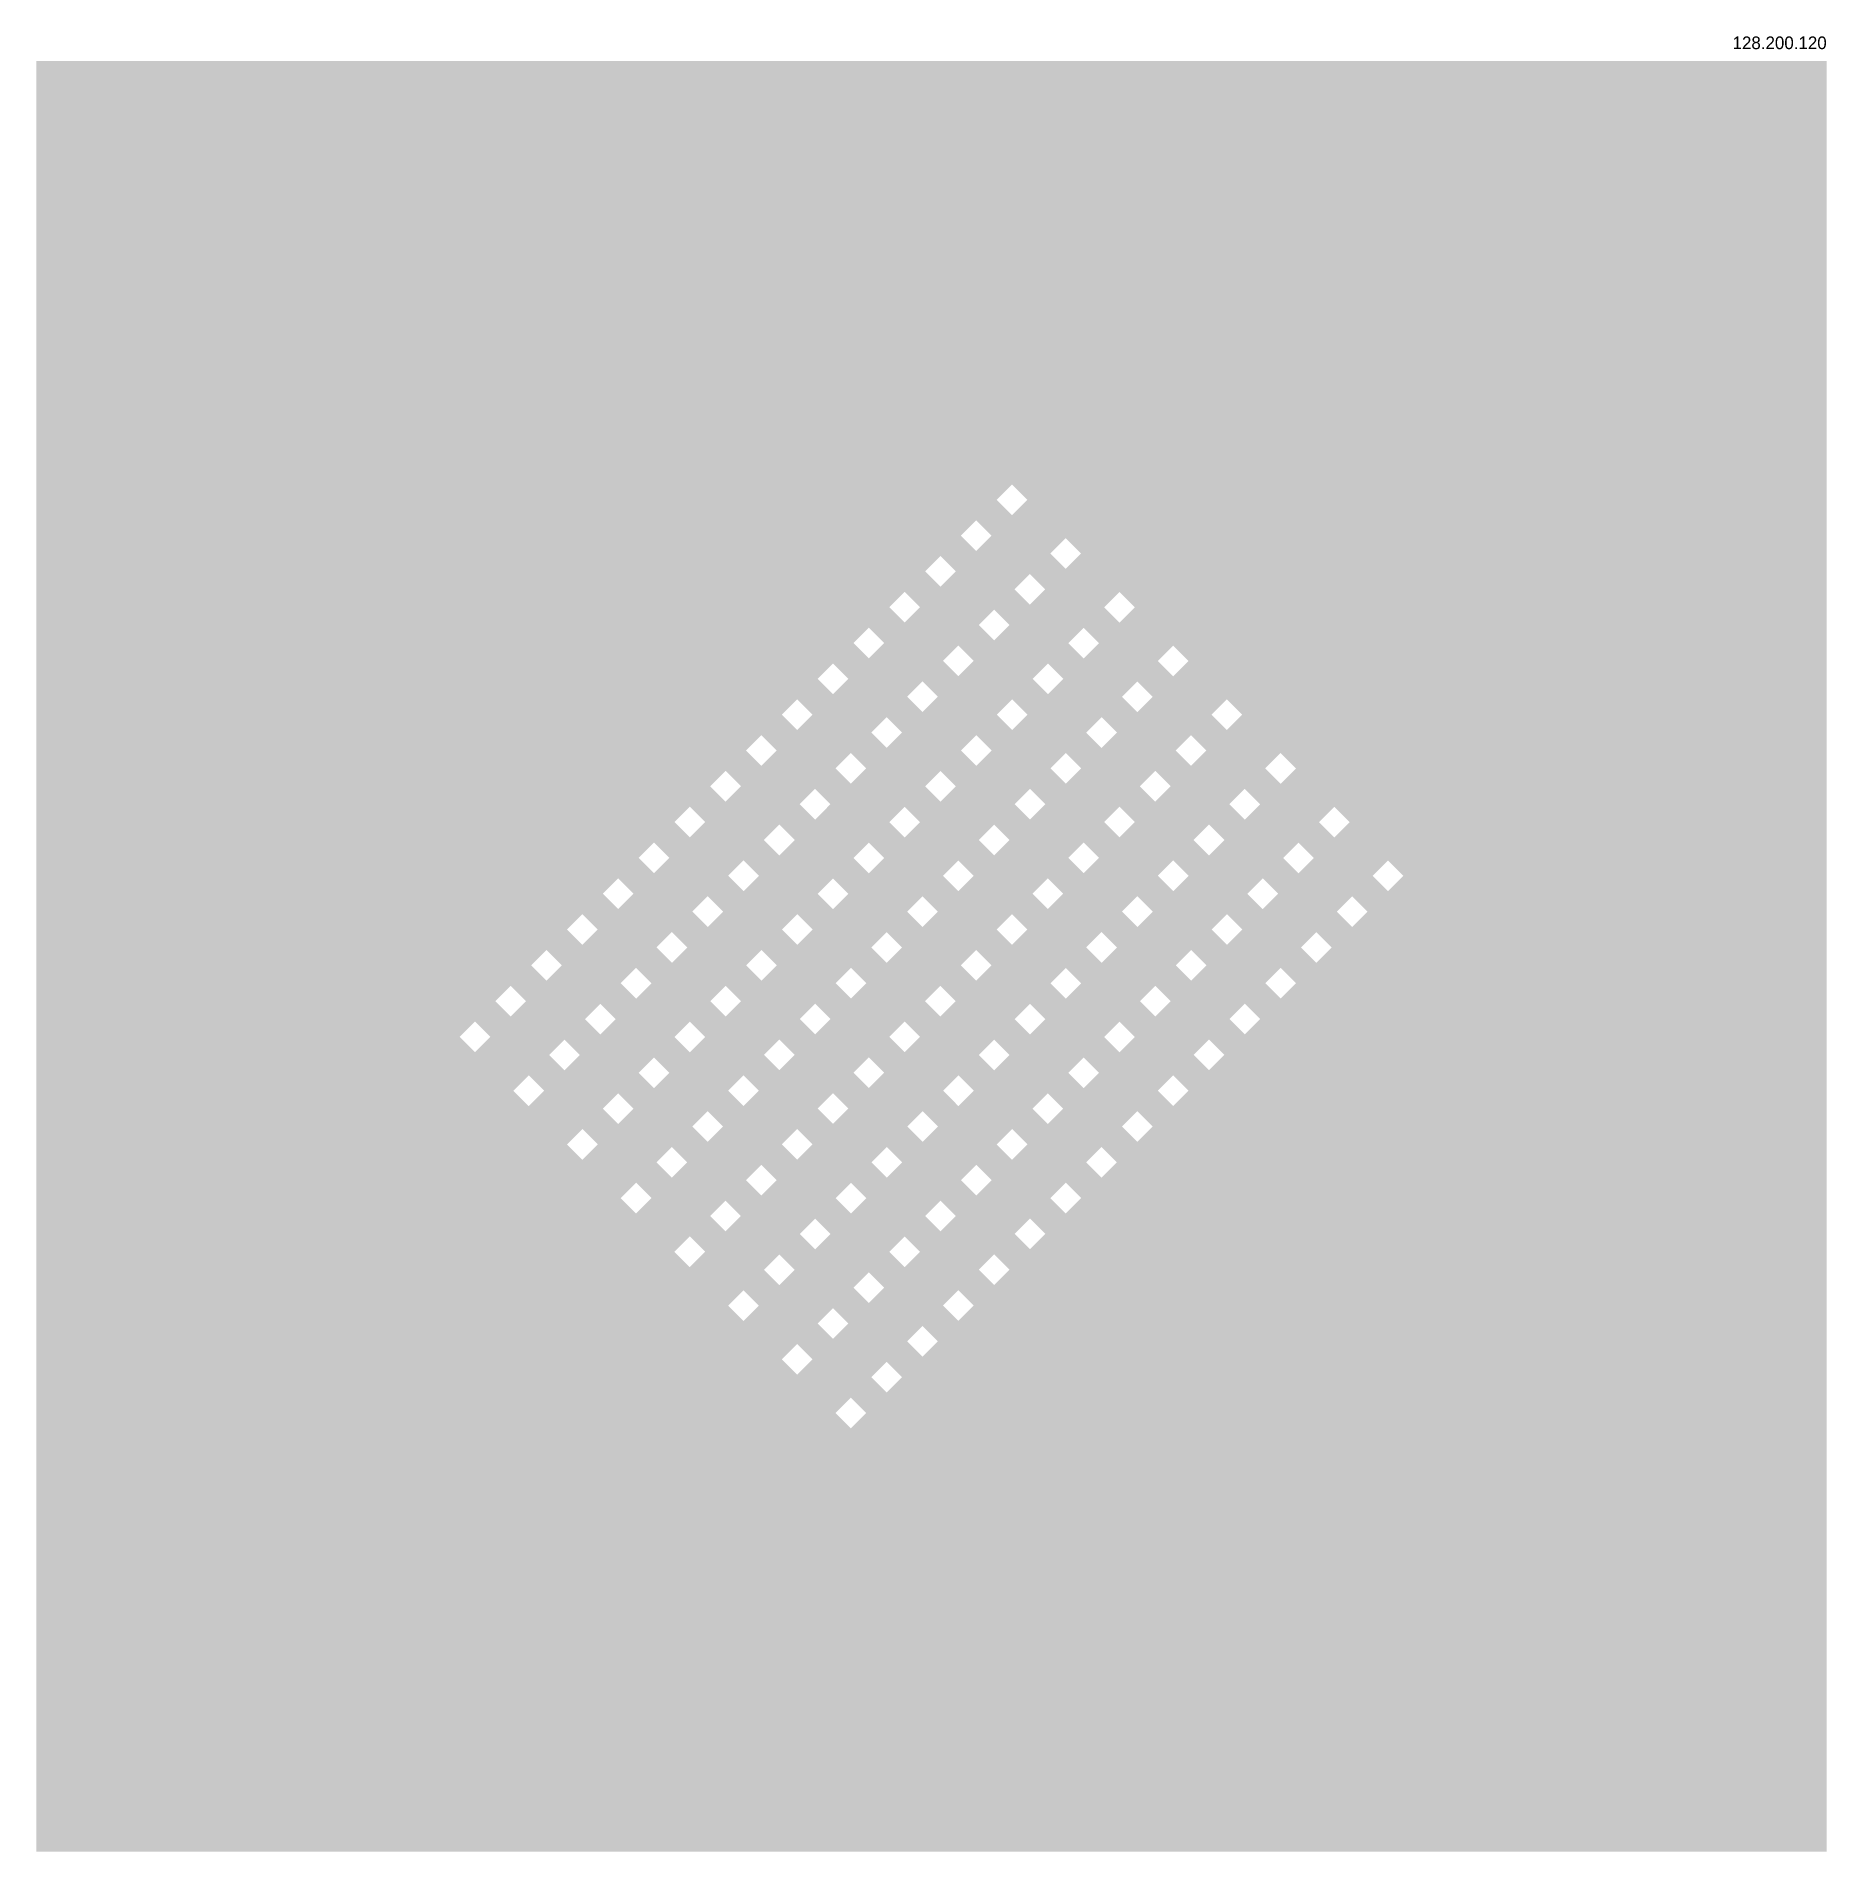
# Model space of a CAD drawing. Header units: inches. Extents: x -55000 to 163233, y -55008 to 54992.
# Drawn here: x 153333 to 163233, y -2370 to 7667 of the extents above; entities that cross this region are included whole.
import ezdxf

# ---------------------------------------------------------------- set-up
doc = ezdxf.new("R2010")
doc.units = ezdxf.units.IN
doc.header["$MEASUREMENT"] = 0
doc.linetypes.add('ACAD_ISO07W100', pattern=[3, 0, -3])
doc.layers.get('0').update_dxf_attribs({"color": 20, "linetype": 'ACAD_ISO07W100'})
doc.styles.get("Standard").update_dxf_attribs({"font": 'arial.ttf'})

msp = doc.modelspace()

# ---------------------------------------------------------------- texts
at = {"insert": (163232.87703, 7665.54515), "char_height": 70, "attachment_point": 3}
msp.add_mtext_dynamic_manual_height_columns('{\\fCastellar|b0|i0|c0|p18;128.200.120}', width=243.9962625, gutter_width=1, heights=[0], dxfattribs=at)

# ---------------------------------------------------------------- hatches: boundary and pattern name
at = {"transparency": 33554483}
h = msp.add_hatch(color=256, dxfattribs=at)
h.dxf.hatch_style = 1
h.paths.add_polyline_path([(155956.49572, 2247.29999), (155871.6429, 2332.15281), (155956.49572, 2417.00562), (156041.34853, 2332.15281)], flags=16)
h.paths.add_polyline_path([(156154.48562, 2445.28989), (156069.6328, 2530.14271), (156154.48562, 2614.99552), (156239.33843, 2530.14271)], flags=16)
h.paths.add_polyline_path([(156055.49067, 1752.32525), (155970.63785, 1837.17806), (156055.49067, 1922.03087), (156140.34348, 1837.17806)], flags=16)
h.paths.add_polyline_path([(156253.48057, 1950.31515), (156168.62775, 2035.16796), (156253.48057, 2120.02077), (156338.33338, 2035.16796)], flags=16)
h.paths.add_polyline_path([(156451.47046, 2148.30504), (156366.61765, 2233.15786), (156451.47046, 2318.01067), (156536.32328, 2233.15786)], flags=16)
h.paths.add_polyline_path([(156649.46036, 2346.29494), (156564.60755, 2431.14776), (156649.46036, 2516.00057), (156734.31318, 2431.14776)], flags=16)
h.paths.add_polyline_path([(156352.47551, 1455.3404), (156267.6227, 1540.19321), (156352.47551, 1625.04603), (156437.32833, 1540.19321)], flags=16)
h.paths.add_polyline_path([(156550.46541, 1653.3303), (156465.6126, 1738.18311), (156550.46541, 1823.03593), (156635.31823, 1738.18311)], flags=16)
h.paths.add_polyline_path([(156748.45531, 1851.3202), (156663.6025, 1936.17301), (156748.45531, 2021.02582), (156833.30813, 1936.17301)], flags=16)
h.paths.add_polyline_path([(157144.43511, 2247.29999), (157059.5823, 2332.15281), (157144.43511, 2417.00562), (157229.28792, 2332.15281)], flags=16)
h.paths.add_polyline_path([(156649.46036, 1158.35555), (156564.60755, 1243.20836), (156649.46036, 1328.06118), (156734.31318, 1243.20836)], flags=16)
h.paths.add_polyline_path([(156847.45026, 1356.34545), (156762.59745, 1441.19826), (156847.45026, 1526.05108), (156932.30308, 1441.19826)], flags=16)
h.paths.add_polyline_path([(157045.44016, 1554.33535), (156960.58735, 1639.18816), (157045.44016, 1724.04098), (157130.29297, 1639.18816)], flags=16)
h.paths.add_polyline_path([(157243.43006, 1752.32525), (157158.57725, 1837.17806), (157243.43006, 1922.03087), (157328.28287, 1837.17806)], flags=16)
h.paths.add_polyline_path([(157441.41996, 1950.31515), (157356.56714, 2035.16796), (157441.41996, 2120.02077), (157526.27277, 2035.16796)], flags=16)
h.paths.add_polyline_path([(157639.40986, 2148.30504), (157554.55704, 2233.15786), (157639.40986, 2318.01067), (157724.26267, 2233.15786)], flags=16)
h.paths.add_polyline_path([(156946.44521, 861.3707), (156861.5924, 946.22352), (156946.44521, 1031.07633), (157031.29802, 946.22352)], flags=16)
h.paths.add_polyline_path([(157144.43511, 1059.3606), (157059.5823, 1144.21342), (157144.43511, 1229.06623), (157229.28792, 1144.21342)], flags=16)
h.paths.add_polyline_path([(157342.42501, 1257.3505), (157257.57219, 1342.20331), (157342.42501, 1427.05613), (157427.27782, 1342.20331)], flags=16)
h.paths.add_polyline_path([(157540.41491, 1455.3404), (157455.56209, 1540.19321), (157540.41491, 1625.04603), (157625.26772, 1540.19321)], flags=16)
h.paths.add_polyline_path([(157738.40481, 1653.3303), (157653.55199, 1738.18311), (157738.40481, 1823.03593), (157823.25762, 1738.18311)], flags=16)
h.paths.add_polyline_path([(157936.3947, 1851.3202), (157851.54189, 1936.17301), (157936.3947, 2021.02582), (158021.24752, 1936.17301)], flags=16)
h.paths.add_polyline_path([(157639.40986, 960.36565), (157554.55704, 1045.21847), (157639.40986, 1130.07128), (157724.26267, 1045.21847)], flags=16)
h.paths.add_polyline_path([(157837.39976, 1158.35555), (157752.54694, 1243.20836), (157837.39976, 1328.06118), (157922.25257, 1243.20836)], flags=16)
h.paths.add_polyline_path([(158035.38965, 1356.34545), (157950.53684, 1441.19826), (158035.38965, 1526.05108), (158120.24247, 1441.19826)], flags=16)
h.paths.add_polyline_path([(157441.41996, 762.37575), (157356.56714, 847.22857), (157441.41996, 932.08138), (157526.27277, 847.22857)], flags=16)
h.paths.add_polyline_path([(156946.44521, 2049.3101), (156861.5924, 2134.16291), (156946.44521, 2219.01572), (157031.29802, 2134.16291)], flags=16)
h.paths.add_polyline_path([(156352.47551, 2643.27979), (156267.6227, 2728.13261), (156352.47551, 2812.98542), (156437.32833, 2728.13261)], flags=16)
h.paths.add_polyline_path([(156550.46541, 2841.26969), (156465.6126, 2926.1225), (156550.46541, 3010.97532), (156635.31823, 2926.1225)], flags=16)
h.paths.add_polyline_path([(157045.44016, 2742.27474), (156960.58735, 2827.12755), (157045.44016, 2911.98037), (157130.29297, 2827.12755)], flags=16)
h.paths.add_polyline_path([(157342.42501, 2445.28989), (157257.57219, 2530.14271), (157342.42501, 2614.99552), (157427.27782, 2530.14271)], flags=16)
h.paths.add_polyline_path([(155758.50582, 2049.3101), (155673.653, 2134.16291), (155758.50582, 2219.01572), (155843.35863, 2134.16291)], flags=16)
h.paths.add_polyline_path([(157243.43006, 564.38585), (157158.57725, 649.23867), (157243.43006, 734.09148), (157328.28287, 649.23867)], flags=16)
h.paths.add_polyline_path([(158233.37955, 1554.33535), (158148.52674, 1639.18816), (158233.37955, 1724.04098), (158318.23237, 1639.18816)], flags=16)
h.paths.add_polyline_path([(156748.45531, 3039.25959), (156663.6025, 3124.1124), (156748.45531, 3208.96522), (156833.30813, 3124.1124)], flags=16)
h.paths.add_polyline_path([(157540.41491, 267.40101), (157455.56209, 352.25382), (157540.41491, 437.10663), (157625.26772, 352.25382)], flags=16)
h.paths.add_polyline_path([(157738.40481, 465.39091), (157653.55199, 550.24372), (157738.40481, 635.09653), (157823.25762, 550.24372)], flags=16)
h.paths.add_polyline_path([(157936.3947, 663.3808), (157851.54189, 748.23362), (157936.3947, 833.08643), (158021.24752, 748.23362)], flags=16)
h.paths.add_polyline_path([(158134.3846, 861.3707), (158049.53179, 946.22352), (158134.3846, 1031.07633), (158219.23742, 946.22352)], flags=16)
h.paths.add_polyline_path([(158332.3745, 1059.3606), (158247.52169, 1144.21342), (158332.3745, 1229.06623), (158417.22732, 1144.21342)], flags=16)
h.paths.add_polyline_path([(158530.3644, 1257.3505), (158445.51159, 1342.20331), (158530.3644, 1427.05613), (158615.21721, 1342.20331)], flags=16)
h.paths.add_polyline_path([(158035.38965, 168.40606), (157950.53684, 253.25887), (158035.38965, 338.11168), (158120.24247, 253.25887)], flags=16)
h.paths.add_polyline_path([(158233.37955, 366.39596), (158148.52674, 451.24877), (158233.37955, 536.10158), (158318.23237, 451.24877)], flags=16)
h.paths.add_polyline_path([(158431.36945, 564.38585), (158346.51664, 649.23867), (158431.36945, 734.09148), (158516.22227, 649.23867)], flags=16)
h.paths.add_polyline_path([(158629.35935, 762.37575), (158544.50654, 847.22857), (158629.35935, 932.08138), (158714.21216, 847.22857)], flags=16)
h.paths.add_polyline_path([(158827.34925, 960.36565), (158742.49644, 1045.21847), (158827.34925, 1130.07128), (158912.20206, 1045.21847)], flags=16)
h.paths.add_polyline_path([(156946.44521, 3237.24949), (156861.5924, 3322.1023), (156946.44521, 3406.95512), (157031.29802, 3322.1023)], flags=16)
h.paths.add_polyline_path([(157144.43511, 3435.23939), (157059.5823, 3520.0922), (157144.43511, 3604.94501), (157229.28792, 3520.0922)], flags=16)
h.paths.add_polyline_path([(157342.42501, 3633.22929), (157257.57219, 3718.0821), (157342.42501, 3802.93491), (157427.27782, 3718.0821)], flags=16)
h.paths.add_polyline_path([(157540.41491, 3831.21918), (157455.56209, 3916.072), (157540.41491, 4000.92481), (157625.26772, 3916.072)], flags=16)
h.paths.add_polyline_path([(157738.40481, 4029.20908), (157653.55199, 4114.0619), (157738.40481, 4198.91471), (157823.25762, 4114.0619)], flags=16)
h.paths.add_polyline_path([(157936.3947, 4227.19898), (157851.54189, 4312.0518), (157936.3947, 4396.90461), (158021.24752, 4312.0518)], flags=16)
h.paths.add_polyline_path([(158134.3846, 4425.18888), (158049.53179, 4510.04169), (158134.3846, 4594.89451), (158219.23742, 4510.04169)], flags=16)
h.paths.add_polyline_path([(158332.3745, 4623.17878), (158247.52169, 4708.03159), (158332.3745, 4792.88441), (158417.22732, 4708.03159)], flags=16)
h.paths.add_polyline_path([(158530.3644, 4821.16868), (158445.51159, 4906.02149), (158530.3644, 4990.8743), (158615.21721, 4906.02149)], flags=16)
h.paths.add_polyline_path([(157243.43006, 2940.26464), (157158.57725, 3025.11745), (157243.43006, 3109.97027), (157328.28287, 3025.11745)], flags=16)
h.paths.add_polyline_path([(157441.41996, 3138.25454), (157356.56714, 3223.10735), (157441.41996, 3307.96017), (157526.27277, 3223.10735)], flags=16)
h.paths.add_polyline_path([(157639.40986, 3336.24444), (157554.55704, 3421.09725), (157639.40986, 3505.95006), (157724.26267, 3421.09725)], flags=16)
h.paths.add_polyline_path([(157837.39976, 3534.23434), (157752.54694, 3619.08715), (157837.39976, 3703.93996), (157922.25257, 3619.08715)], flags=16)
h.paths.add_polyline_path([(158035.38965, 3732.22423), (157950.53684, 3817.07705), (158035.38965, 3901.92986), (158120.24247, 3817.07705)], flags=16)
h.paths.add_polyline_path([(158233.37955, 3930.21413), (158148.52674, 4015.06695), (158233.37955, 4099.91976), (158318.23237, 4015.06695)], flags=16)
h.paths.add_polyline_path([(158431.36945, 4128.20403), (158346.51664, 4213.05685), (158431.36945, 4297.90966), (158516.22227, 4213.05685)], flags=16)
h.paths.add_polyline_path([(158629.35935, 4326.19393), (158544.50654, 4411.04674), (158629.35935, 4495.89956), (158714.21216, 4411.04674)], flags=16)
h.paths.add_polyline_path([(158827.34925, 4524.18383), (158742.49644, 4609.03664), (158827.34925, 4693.88946), (158912.20206, 4609.03664)], flags=16)
h.paths.add_polyline_path([(157540.41491, 2643.27979), (157455.56209, 2728.13261), (157540.41491, 2812.98542), (157625.26772, 2728.13261)], flags=16)
h.paths.add_polyline_path([(157738.40481, 2841.26969), (157653.55199, 2926.1225), (157738.40481, 3010.97532), (157823.25762, 2926.1225)], flags=16)
h.paths.add_polyline_path([(157936.3947, 3039.25959), (157851.54189, 3124.1124), (157936.3947, 3208.96522), (158021.24752, 3124.1124)], flags=16)
h.paths.add_polyline_path([(158134.3846, 3237.24949), (158049.53179, 3322.1023), (158134.3846, 3406.95512), (158219.23742, 3322.1023)], flags=16)
h.paths.add_polyline_path([(158332.3745, 3435.23939), (158247.52169, 3520.0922), (158332.3745, 3604.94501), (158417.22732, 3520.0922)], flags=16)
h.paths.add_polyline_path([(158530.3644, 3633.22929), (158445.51159, 3718.0821), (158530.3644, 3802.93491), (158615.21721, 3718.0821)], flags=16)
h.paths.add_polyline_path([(158728.3543, 3831.21918), (158643.50149, 3916.072), (158728.3543, 4000.92481), (158813.20711, 3916.072)], flags=16)
h.paths.add_polyline_path([(158926.3442, 4029.20908), (158841.49138, 4114.0619), (158926.3442, 4198.91471), (159011.19701, 4114.0619)], flags=16)
h.paths.add_polyline_path([(159124.3341, 4227.19898), (159039.48128, 4312.0518), (159124.3341, 4396.90461), (159209.18691, 4312.0518)], flags=16)
h.paths.add_polyline_path([(159322.324, 4425.18888), (159237.47118, 4510.04169), (159322.324, 4594.89451), (159407.17681, 4510.04169)], flags=16)
h.paths.add_polyline_path([(157837.39976, 2346.29494), (157752.54694, 2431.14776), (157837.39976, 2516.00057), (157922.25257, 2431.14776)], flags=16)
h.paths.add_polyline_path([(158035.38965, 2544.28484), (157950.53684, 2629.13766), (158035.38965, 2713.99047), (158120.24247, 2629.13766)], flags=16)
h.paths.add_polyline_path([(158233.37955, 2742.27474), (158148.52674, 2827.12755), (158233.37955, 2911.98037), (158318.23237, 2827.12755)], flags=16)
h.paths.add_polyline_path([(158431.36945, 2940.26464), (158346.51664, 3025.11745), (158431.36945, 3109.97027), (158516.22227, 3025.11745)], flags=16)
h.paths.add_polyline_path([(158629.35935, 3138.25454), (158544.50654, 3223.10735), (158629.35935, 3307.96017), (158714.21216, 3223.10735)], flags=16)
h.paths.add_polyline_path([(158827.34925, 3336.24444), (158742.49644, 3421.09725), (158827.34925, 3505.95006), (158912.20206, 3421.09725)], flags=16)
h.paths.add_polyline_path([(159025.33915, 3534.23434), (158940.48633, 3619.08715), (159025.33915, 3703.93996), (159110.19196, 3619.08715)], flags=16)
h.paths.add_polyline_path([(159223.32905, 3732.22423), (159138.47623, 3817.07705), (159223.32905, 3901.92986), (159308.18186, 3817.07705)], flags=16)
h.paths.add_polyline_path([(159421.31895, 3930.21413), (159336.46613, 4015.06695), (159421.31895, 4099.91976), (159506.17176, 4015.06695)], flags=16)
h.paths.add_polyline_path([(159619.30884, 4128.20403), (159534.45603, 4213.05685), (159619.30884, 4297.90966), (159704.16166, 4213.05685)], flags=16)
h.paths.add_polyline_path([(158134.3846, 2049.3101), (158049.53179, 2134.16291), (158134.3846, 2219.01572), (158219.23742, 2134.16291)], flags=16)
h.paths.add_polyline_path([(158332.3745, 2247.29999), (158247.52169, 2332.15281), (158332.3745, 2417.00562), (158417.22732, 2332.15281)], flags=16)
h.paths.add_polyline_path([(158530.3644, 2445.28989), (158445.51159, 2530.14271), (158530.3644, 2614.99552), (158615.21721, 2530.14271)], flags=16)
h.paths.add_polyline_path([(158728.3543, 2643.27979), (158643.50149, 2728.13261), (158728.3543, 2812.98542), (158813.20711, 2728.13261)], flags=16)
h.paths.add_polyline_path([(158926.3442, 2841.26969), (158841.49138, 2926.1225), (158926.3442, 3010.97532), (159011.19701, 2926.1225)], flags=16)
h.paths.add_polyline_path([(159124.3341, 3039.25959), (159039.48128, 3124.1124), (159124.3341, 3208.96522), (159209.18691, 3124.1124)], flags=16)
h.paths.add_polyline_path([(159322.324, 3237.24949), (159237.47118, 3322.1023), (159322.324, 3406.95512), (159407.17681, 3322.1023)], flags=16)
h.paths.add_polyline_path([(159520.31389, 3435.23939), (159435.46108, 3520.0922), (159520.31389, 3604.94501), (159605.16671, 3520.0922)], flags=16)
h.paths.add_polyline_path([(159718.30379, 3633.22929), (159633.45098, 3718.0821), (159718.30379, 3802.93491), (159803.15661, 3718.0821)], flags=16)
h.paths.add_polyline_path([(159916.29369, 3831.21918), (159831.44088, 3916.072), (159916.29369, 4000.92481), (160001.14651, 3916.072)], flags=16)
h.paths.add_polyline_path([(158431.36945, 1752.32525), (158346.51664, 1837.17806), (158431.36945, 1922.03087), (158516.22227, 1837.17806)], flags=16)
h.paths.add_polyline_path([(158629.35935, 1950.31515), (158544.50654, 2035.16796), (158629.35935, 2120.02077), (158714.21216, 2035.16796)], flags=16)
h.paths.add_polyline_path([(158827.34925, 2148.30504), (158742.49644, 2233.15786), (158827.34925, 2318.01067), (158912.20206, 2233.15786)], flags=16)
h.paths.add_polyline_path([(159025.33915, 2346.29494), (158940.48633, 2431.14776), (159025.33915, 2516.00057), (159110.19196, 2431.14776)], flags=16)
h.paths.add_polyline_path([(159223.32905, 2544.28484), (159138.47623, 2629.13766), (159223.32905, 2713.99047), (159308.18186, 2629.13766)], flags=16)
h.paths.add_polyline_path([(159421.31895, 2742.27474), (159336.46613, 2827.12755), (159421.31895, 2911.98037), (159506.17176, 2827.12755)], flags=16)
h.paths.add_polyline_path([(159619.30884, 2940.26464), (159534.45603, 3025.11745), (159619.30884, 3109.97027), (159704.16166, 3025.11745)], flags=16)
h.paths.add_polyline_path([(159817.29874, 3138.25454), (159732.44593, 3223.10735), (159817.29874, 3307.96017), (159902.15156, 3223.10735)], flags=16)
h.paths.add_polyline_path([(160015.28864, 3336.24444), (159930.43583, 3421.09725), (160015.28864, 3505.95006), (160100.14146, 3421.09725)], flags=16)
h.paths.add_polyline_path([(160213.27854, 3534.23434), (160128.42573, 3619.08715), (160213.27854, 3703.93996), (160298.13135, 3619.08715)], flags=16)
h.paths.add_polyline_path([(158728.3543, 1455.3404), (158643.50149, 1540.19321), (158728.3543, 1625.04603), (158813.20711, 1540.19321)], flags=16)
h.paths.add_polyline_path([(158926.3442, 1653.3303), (158841.49138, 1738.18311), (158926.3442, 1823.03593), (159011.19701, 1738.18311)], flags=16)
h.paths.add_polyline_path([(159124.3341, 1851.3202), (159039.48128, 1936.17301), (159124.3341, 2021.02582), (159209.18691, 1936.17301)], flags=16)
h.paths.add_polyline_path([(159322.324, 2049.3101), (159237.47118, 2134.16291), (159322.324, 2219.01572), (159407.17681, 2134.16291)], flags=16)
h.paths.add_polyline_path([(159520.31389, 2247.29999), (159435.46108, 2332.15281), (159520.31389, 2417.00562), (159605.16671, 2332.15281)], flags=16)
h.paths.add_polyline_path([(159718.30379, 2445.28989), (159633.45098, 2530.14271), (159718.30379, 2614.99552), (159803.15661, 2530.14271)], flags=16)
h.paths.add_polyline_path([(159916.29369, 2643.27979), (159831.44088, 2728.13261), (159916.29369, 2812.98542), (160001.14651, 2728.13261)], flags=16)
h.paths.add_polyline_path([(160114.28359, 2841.26969), (160029.43078, 2926.1225), (160114.28359, 3010.97532), (160199.1364, 2926.1225)], flags=16)
h.paths.add_polyline_path([(160312.27349, 3039.25959), (160227.42068, 3124.1124), (160312.27349, 3208.96522), (160397.1263, 3124.1124)], flags=16)
h.paths.add_polyline_path([(160510.26339, 3237.24949), (160425.41057, 3322.1023), (160510.26339, 3406.95512), (160595.1162, 3322.1023)], flags=16)
h.paths.add_polyline_path([(159025.33915, 1158.35555), (158940.48633, 1243.20836), (159025.33915, 1328.06118), (159110.19196, 1243.20836)], flags=16)
h.paths.add_polyline_path([(159223.32905, 1356.34545), (159138.47623, 1441.19826), (159223.32905, 1526.05108), (159308.18186, 1441.19826)], flags=16)
h.paths.add_polyline_path([(159421.31895, 1554.33535), (159336.46613, 1639.18816), (159421.31895, 1724.04098), (159506.17176, 1639.18816)], flags=16)
h.paths.add_polyline_path([(159619.30884, 1752.32525), (159534.45603, 1837.17806), (159619.30884, 1922.03087), (159704.16166, 1837.17806)], flags=16)
h.paths.add_polyline_path([(159817.29874, 1950.31515), (159732.44593, 2035.16796), (159817.29874, 2120.02077), (159902.15156, 2035.16796)], flags=16)
h.paths.add_polyline_path([(160015.28864, 2148.30504), (159930.43583, 2233.15786), (160015.28864, 2318.01067), (160100.14146, 2233.15786)], flags=16)
h.paths.add_polyline_path([(160213.27854, 2346.29494), (160128.42573, 2431.14776), (160213.27854, 2516.00057), (160298.13135, 2431.14776)], flags=16)
h.paths.add_polyline_path([(160411.26844, 2544.28484), (160326.41563, 2629.13766), (160411.26844, 2713.99047), (160496.12125, 2629.13766)], flags=16)
h.paths.add_polyline_path([(160609.25834, 2742.27474), (160524.40552, 2827.12755), (160609.25834, 2911.98037), (160694.11115, 2827.12755)], flags=16)
h.paths.add_polyline_path([(160807.24824, 2940.26464), (160722.39542, 3025.11745), (160807.24824, 3109.97027), (160892.10105, 3025.11745)], flags=16)
h.paths.add_polyline_path([(159025.33915, 4722.17373), (158940.48633, 4807.02654), (159025.33915, 4891.87936), (159110.19196, 4807.02654)], flags=16)
h.paths.add_polyline_path([(156847.45026, 2544.28484), (156762.59745, 2629.13766), (156847.45026, 2713.99047), (156932.30308, 2629.13766)], flags=16)
h.paths.add_polyline_path([(157837.39976, -29.58384), (157752.54694, 55.26897), (157837.39976, 140.12179), (157922.25257, 55.26897)], flags=16)
h.paths.add_polyline_path([(158728.3543, 5019.15858), (158643.50149, 5104.01139), (158728.3543, 5188.8642), (158813.20711, 5104.01139)], flags=16)
h.paths.add_polyline_path([(153332.87703, -2370.35982), (153332.87703, 7529.64018), (163232.87703, 7529.64018), (163232.87703, -2370.35982)])

msp.set_redraw_order([(e.dxf.handle, doc.entitydb.next_handle()) for e in msp.query("TEXT MTEXT ATTDEF DIMENSION ARC_DIMENSION")])  # texts and dimensions are drawn at this point

doc.saveas('drawing.dxf')
